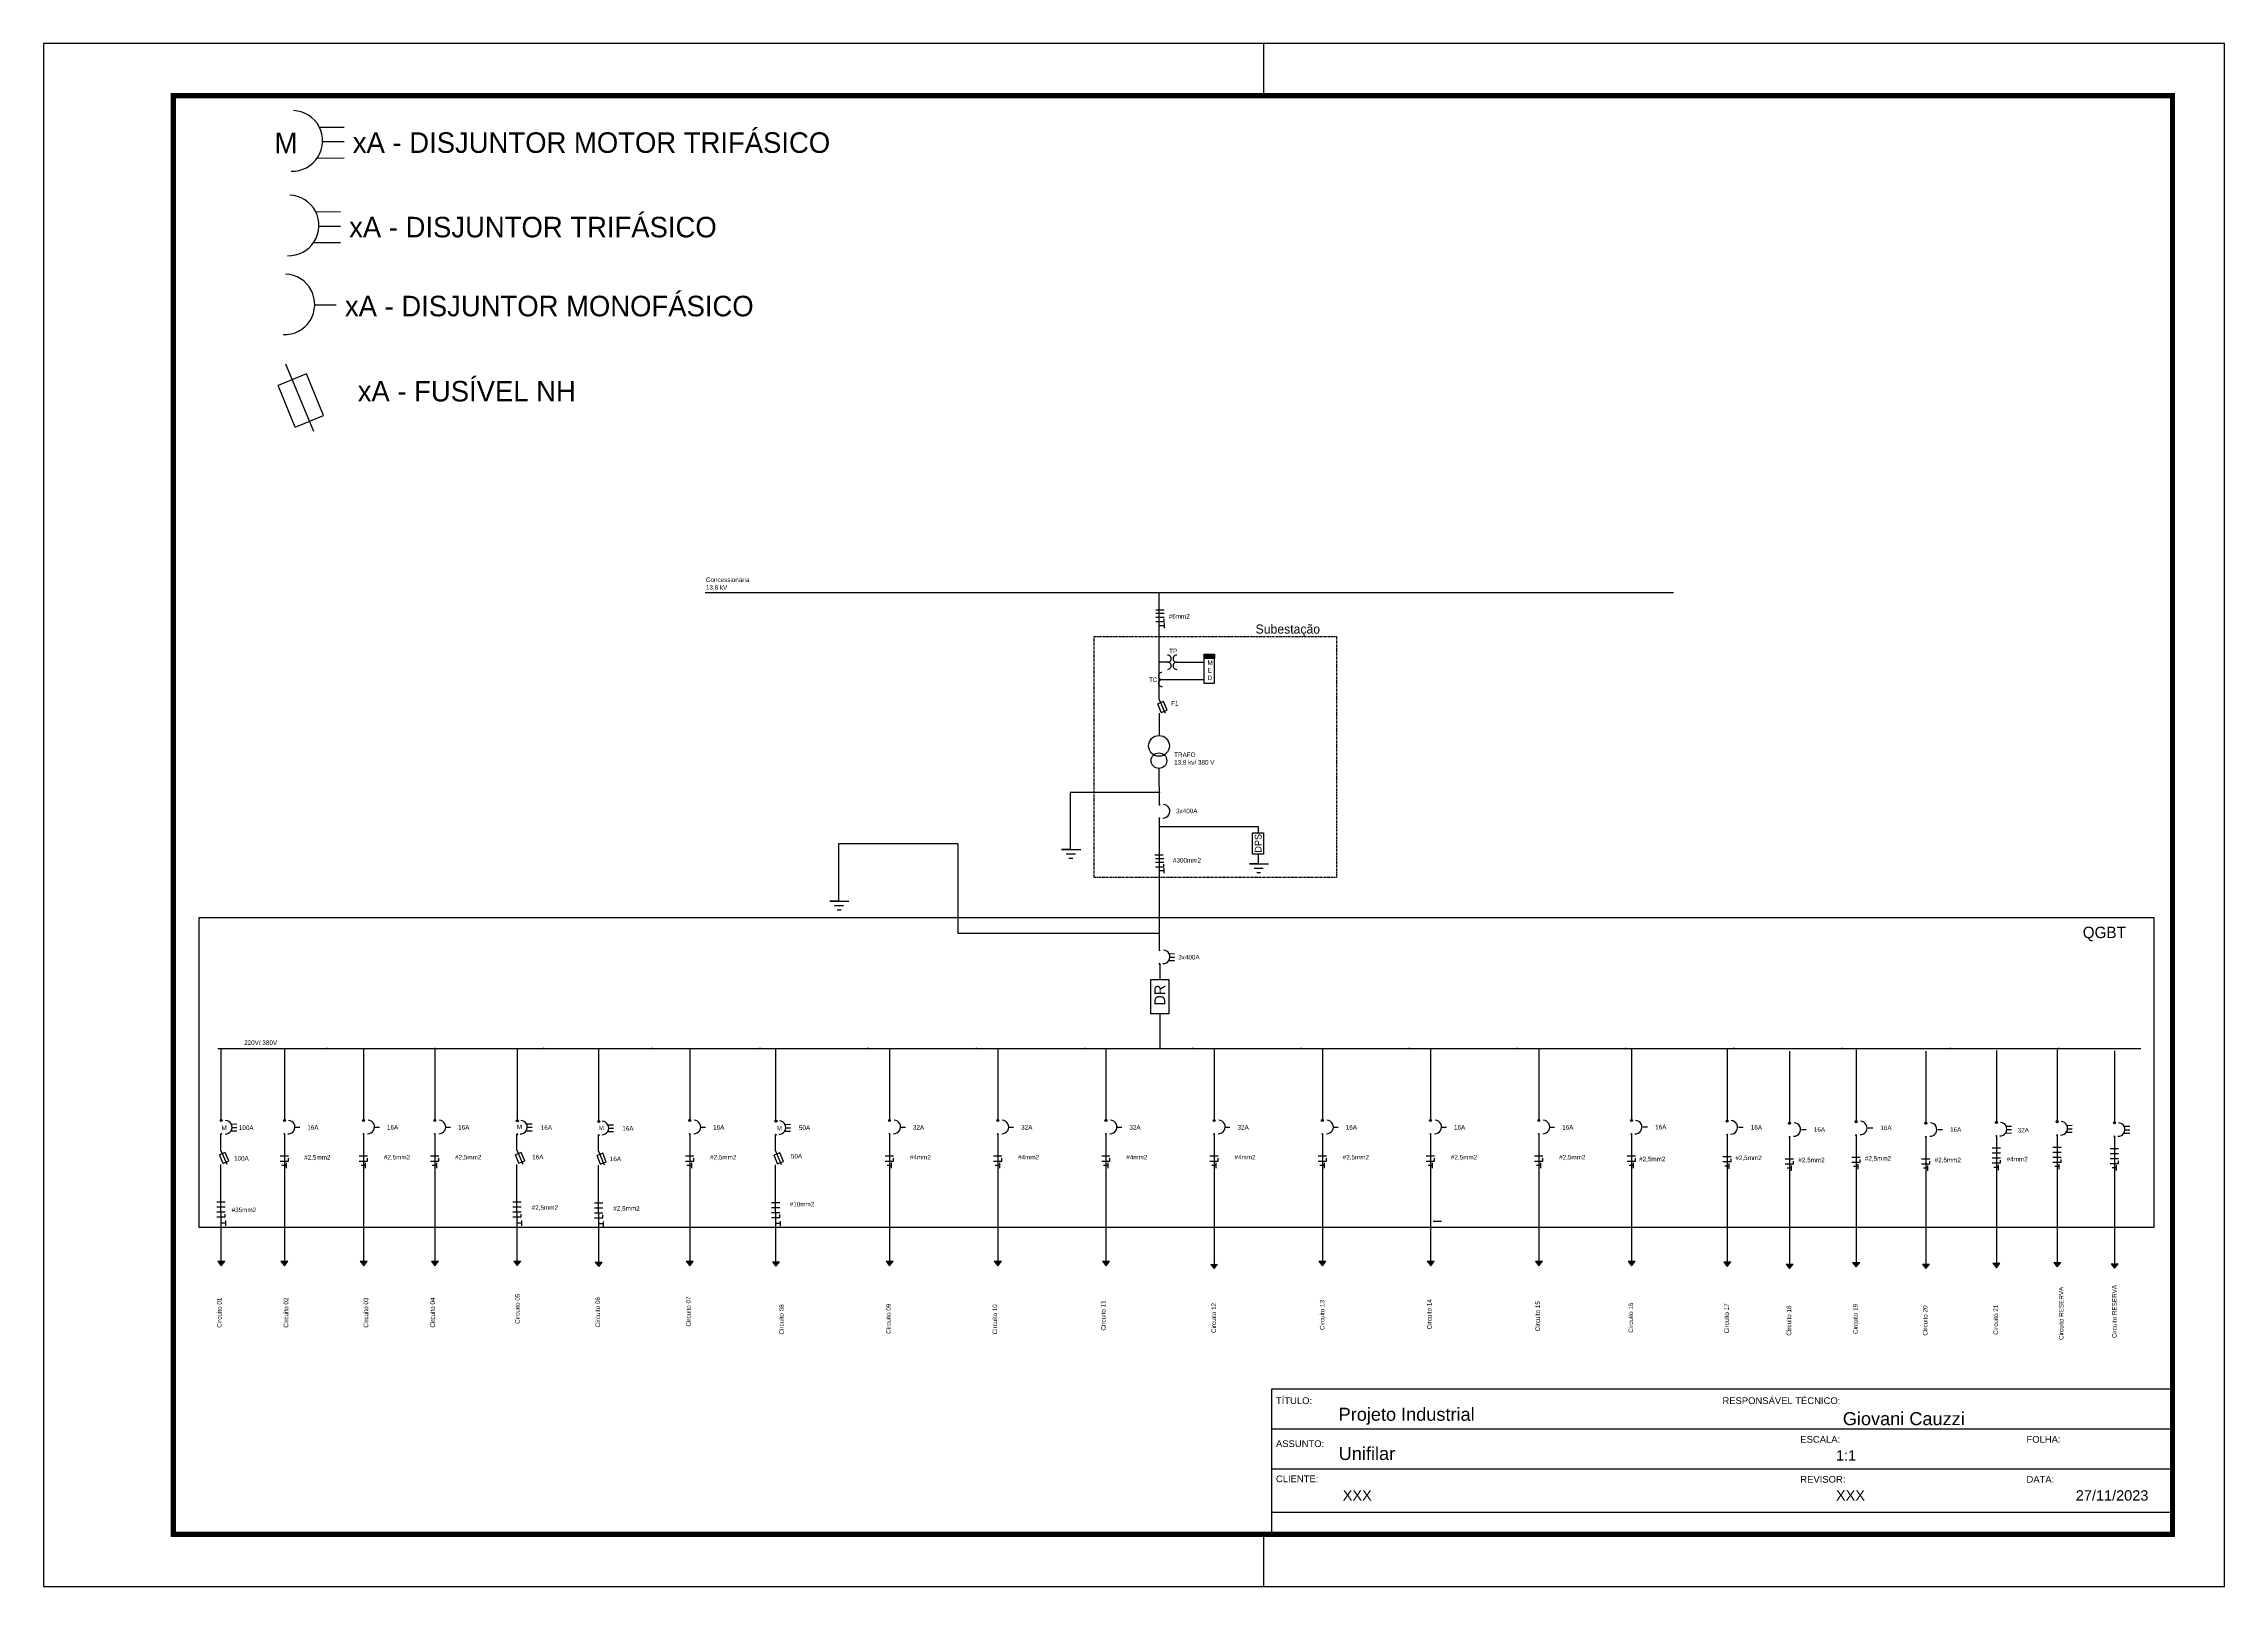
# Model space of a CAD drawing. Extents: x -4780 to 4154, y -1673 to 3208.
# Drawn here: x 635.5 to 1055.5, y -373.2 to -76.2 of the extents above; entities that cross this region are included whole.
import ezdxf

# ---------------------------------------------------------------- set-up
doc = ezdxf.new("R2010")
doc.units = 0
doc.header["$MEASUREMENT"] = 0
doc.linetypes.add('ACAD_ISO02W100', pattern=[15, 12, -3])
for name, color, linetype in [('ARQ-FOLHA', 7, 'Continuous'), ('eletrico', 3, 'Continuous'), ('ELÉTRICO', 3, 'Continuous')]:
    doc.layers.add(name, color=color, linetype=linetype)
doc.styles.add('ARIAL', font='txt', dxfattribs={"height": 0.35277})
doc.styles.add('PADRÃO', font='', dxfattribs={"height": 0.2})
doc.styles.get('PADRÃO').set_extended_font_data('AvantGarde Bk BT')

# ---------------------------------------------------------------- blocks, each defined once
blk = doc.blocks.new('FOLHA A3')
at = {"layer": 'ARQ-FOLHA'}
for p, q in [((420, 0), (0, 0)), ((0, 0), (0, -297)), ((235, -10), (235, 0)), ((420, -297), (420, 0)), ((235, -297), (235, -287)), ((0, -297), (420, -297))]:
    blk.add_line(p, q, dxfattribs=at)
at = {"layer": 'ARQ-FOLHA', "const_width": 1}
blk.add_lwpolyline([(410, -10), (25, -10), (25, -287), (410, -287), (410, -10)], dxfattribs=at)

msp = doc.modelspace()

# ---------------------------------------------------------------- hatches: boundary and pattern name
at = {"layer": 'ELÉTRICO', "ltscale": 0.015}
h = msp.add_hatch(color=256, dxfattribs=at)
h.set_gradient(color1=(255, 255, 255), tint=1)
h.paths.add_polyline_path([(850.562, -195.308, 1), (850.171, -195.308, 1)])
h = msp.add_hatch(color=256, dxfattribs=at)
h.set_gradient(color1=(51, 51, 51), color2=(51, 51, 51), tint=1)
h.paths.add_polyline_path([(858.99, -193.763), (858.99, -194.54), (860.992, -194.54), (860.992, -193.763)])
h = msp.add_hatch(color=256, dxfattribs=at)
h.set_gradient(color1=(255, 255, 255), tint=1)
h.paths.add_polyline_path([(850.587, -220.343, 1), (850.195, -220.343, 1)])
h = msp.add_hatch(color=256, dxfattribs=at)
h.set_gradient(color1=(255, 255, 255), tint=1)
h.paths.add_polyline_path([(850.616, -222.702, 1), (850.225, -222.702, 1)])
h = msp.add_hatch(color=256, dxfattribs=at)
h.set_gradient(color1=(255, 255, 255), tint=1)
h.paths.add_polyline_path([(850.607, -225.306, 1), (850.216, -225.306, 1)])
h = msp.add_hatch(color=256, dxfattribs=at)
h.set_gradient(color1=(255, 255, 255), tint=1)
h.paths.add_polyline_path([(850.618, -250.731, 1), (850.226, -250.731, 1)])
h = msp.add_hatch(color=256, dxfattribs=at)
h.set_gradient(color1=(255, 255, 255), tint=1)
h.paths.add_polyline_path([(850.609, -253.335, 1), (850.217, -253.335, 1)])
h = msp.add_hatch(color=256, dxfattribs=at)
h.set_gradient(color1=(255, 255, 255), tint=1)
h.paths.add_polyline_path([(690.31, -269.657, 1), (689.919, -269.657, 1)])
h = msp.add_hatch(color=256, dxfattribs=at)
h.set_gradient(color1=(255, 255, 255), tint=1)
h.paths.add_polyline_path([(711.15, -269.657, 1), (710.759, -269.657, 1)])
h = msp.add_hatch(color=256, dxfattribs=at)
h.set_gradient(color1=(255, 255, 255), tint=1)
h.paths.add_polyline_path([(731.99, -269.657, 1), (731.599, -269.657, 1)])
h = msp.add_hatch(color=256, dxfattribs=at)
h.set_gradient(color1=(255, 255, 255), tint=1)
h.paths.add_polyline_path([(752.831, -269.657, 1), (752.439, -269.657, 1)])
h = msp.add_hatch(color=256, dxfattribs=at)
h.set_gradient(color1=(255, 255, 255), tint=1)
h.paths.add_polyline_path([(773.671, -269.657, 1), (773.28, -269.657, 1)])
h = msp.add_hatch(color=256, dxfattribs=at)
h.set_gradient(color1=(255, 255, 255), tint=1)
h.paths.add_polyline_path([(794.511, -269.657, 1), (794.12, -269.657, 1)])
h = msp.add_hatch(color=256, dxfattribs=at)
h.set_gradient(color1=(255, 255, 255), tint=1)
h.paths.add_polyline_path([(815.352, -269.657, 1), (814.96, -269.657, 1)])
h = msp.add_hatch(color=256, dxfattribs=at)
h.set_gradient(color1=(255, 255, 255), tint=1)
h.paths.add_polyline_path([(836.192, -269.657, 1), (835.801, -269.657, 1)])
h = msp.add_hatch(color=256, dxfattribs=at)
h.set_gradient(color1=(255, 255, 255), tint=1)
h.paths.add_polyline_path([(857.032, -269.657, 1), (856.641, -269.657, 1)])
h = msp.add_hatch(color=256, dxfattribs=at)
h.set_gradient(color1=(255, 255, 255), tint=1)
h.paths.add_polyline_path([(877.873, -269.657, 1), (877.481, -269.657, 1)])
h = msp.add_hatch(color=256, dxfattribs=at)
h.set_gradient(color1=(255, 255, 255), tint=1)
h.paths.add_polyline_path([(898.713, -269.657, 1), (898.322, -269.657, 1)])
h = msp.add_hatch(color=256, dxfattribs=at)
h.set_gradient(color1=(255, 255, 255), tint=1)
h.paths.add_polyline_path([(919.553, -269.657, 1), (919.162, -269.657, 1)])
h = msp.add_hatch(color=256, dxfattribs=at)
h.set_gradient(color1=(255, 255, 255), tint=1)
h.paths.add_polyline_path([(940.393, -269.657, 1), (940.002, -269.657, 1)])
h = msp.add_hatch(color=256, dxfattribs=at)
h.set_gradient(color1=(255, 255, 255), tint=1)
h.paths.add_polyline_path([(961.234, -269.657, 1), (960.843, -269.657, 1)])
h = msp.add_hatch(color=256, dxfattribs=at)
h.set_gradient(color1=(255, 255, 255), tint=1)
h.paths.add_polyline_path([(982.074, -269.657, 1), (981.683, -269.657, 1)])
h = msp.add_hatch(color=256, dxfattribs=at)
h.set_gradient(color1=(255, 255, 255), tint=1)
h.paths.add_polyline_path([(1002.914, -269.657, 1), (1002.523, -269.657, 1)])
h = msp.add_hatch(color=256, dxfattribs=at)
h.set_gradient(color1=(255, 255, 255), tint=1)
h.paths.add_polyline_path([(1023.755, -269.657, 1), (1023.364, -269.657, 1)])
h = msp.add_hatch(color=256, dxfattribs=at)
h.set_gradient(color1=(255, 255, 255), tint=1)
h.paths.add_polyline_path([(669.915, -283.509, 1), (669.524, -283.509, 1)])
h = msp.add_hatch(color=256, dxfattribs=at)
h.set_gradient(color1=(255, 255, 255), tint=1)
h.paths.add_polyline_path([(682.088, -283.509, 1), (681.697, -283.509, 1)])
h = msp.add_hatch(color=256, dxfattribs=at)
h.set_gradient(color1=(255, 255, 255), tint=1)
h.paths.add_polyline_path([(697.333, -283.509, 1), (696.941, -283.509, 1)])
h = msp.add_hatch(color=256, dxfattribs=at)
h.set_gradient(color1=(255, 255, 255), tint=1)
h.paths.add_polyline_path([(711.042, -283.509, 1), (710.65, -283.509, 1)])
h = msp.add_hatch(color=256, dxfattribs=at)
h.set_gradient(color1=(255, 255, 255), tint=1)
h.paths.add_polyline_path([(726.949, -283.555, 1), (726.557, -283.555, 1)])
h = msp.add_hatch(color=256, dxfattribs=at)
h.set_gradient(color1=(255, 255, 255), tint=1)
h.paths.add_polyline_path([(742.649, -283.72, 1), (742.258, -283.72, 1)])
h = msp.add_hatch(color=256, dxfattribs=at)
h.set_gradient(color1=(255, 255, 255), tint=1)
h.paths.add_polyline_path([(760.144, -283.509, 1), (759.752, -283.509, 1)])
h = msp.add_hatch(color=256, dxfattribs=at)
h.set_gradient(color1=(255, 255, 255), tint=1)
h.paths.add_polyline_path([(776.754, -283.652, 1), (776.362, -283.652, 1)])
h = msp.add_hatch(color=256, dxfattribs=at)
h.set_gradient(color1=(255, 255, 255), tint=1)
h.paths.add_polyline_path([(798.629, -283.509, 1), (798.238, -283.509, 1)])
h = msp.add_hatch(color=256, dxfattribs=at)
h.set_gradient(color1=(255, 255, 255), tint=1)
h.paths.add_polyline_path([(819.47, -283.509, 1), (819.078, -283.509, 1)])
h = msp.add_hatch(color=256, dxfattribs=at)
h.set_gradient(color1=(255, 255, 255), tint=1)
h.paths.add_polyline_path([(840.31, -283.509, 1), (839.919, -283.509, 1)])
h = msp.add_hatch(color=256, dxfattribs=at)
h.set_gradient(color1=(255, 255, 255), tint=1)
h.paths.add_polyline_path([(861.15, -283.509, 1), (860.759, -283.509, 1)])
h = msp.add_hatch(color=256, dxfattribs=at)
h.set_gradient(color1=(255, 255, 255), tint=1)
h.paths.add_polyline_path([(881.991, -283.509, 1), (881.599, -283.509, 1)])
h = msp.add_hatch(color=256, dxfattribs=at)
h.set_gradient(color1=(255, 255, 255), tint=1)
h.paths.add_polyline_path([(902.831, -283.509, 1), (902.44, -283.509, 1)])
h = msp.add_hatch(color=256, dxfattribs=at)
h.set_gradient(color1=(255, 255, 255), tint=1)
h.paths.add_polyline_path([(923.671, -283.509, 1), (923.28, -283.509, 1)])
h = msp.add_hatch(color=256, dxfattribs=at)
h.set_gradient(color1=(255, 255, 255), tint=1)
h.paths.add_polyline_path([(941.511, -283.509, 1), (941.12, -283.509, 1)])
h = msp.add_hatch(color=256, dxfattribs=at)
h.set_gradient(color1=(255, 255, 255), tint=1)
h.paths.add_polyline_path([(959.954, -283.635, 1), (959.563, -283.635, 1)])
h = msp.add_hatch(color=256, dxfattribs=at)
h.set_gradient(color1=(255, 255, 255), tint=1)
h.paths.add_polyline_path([(971.969, -284.049, 1), (971.577, -284.049, 1)])
h = msp.add_hatch(color=256, dxfattribs=at)
h.set_gradient(color1=(255, 255, 255), tint=1)
h.paths.add_polyline_path([(984.776, -283.737, 1), (984.385, -283.737, 1)])
h = msp.add_hatch(color=256, dxfattribs=at)
h.set_gradient(color1=(255, 255, 255), tint=1)
h.paths.add_polyline_path([(998.208, -284.049, 1), (997.817, -284.049, 1)])
h = msp.add_hatch(color=256, dxfattribs=at)
h.set_gradient(color1=(255, 255, 255), tint=1)
h.paths.add_polyline_path([(1011.796, -283.893, 1), (1011.405, -283.893, 1)])
h = msp.add_hatch(color=256, dxfattribs=at)
h.set_gradient(color1=(255, 255, 255), tint=1)
h.paths.add_polyline_path([(1023.51, -283.737, 1), (1023.119, -283.737, 1)])
h = msp.add_hatch(color=256, dxfattribs=at)
h.set_gradient(color1=(255, 255, 255), tint=1)
h.paths.add_polyline_path([(1034.548, -283.977, 1), (1034.157, -283.977, 1)])
h = msp.add_hatch(color=256, dxfattribs=at)
h.set_gradient(color1=(255, 255, 255), tint=1)
h.paths.add_polyline_path([(669.906, -286.113, 1), (669.515, -286.113, 1)])
h = msp.add_hatch(color=256, dxfattribs=at)
h.set_gradient(color1=(255, 255, 255), tint=1)
h.paths.add_polyline_path([(682.079, -286.113, 1), (681.688, -286.113, 1)])
h = msp.add_hatch(color=256, dxfattribs=at)
h.set_gradient(color1=(255, 255, 255), tint=1)
h.paths.add_polyline_path([(697.324, -286.113, 1), (696.932, -286.113, 1)])
h = msp.add_hatch(color=256, dxfattribs=at)
h.set_gradient(color1=(255, 255, 255), tint=1)
h.paths.add_polyline_path([(711.033, -286.113, 1), (710.641, -286.113, 1)])
h = msp.add_hatch(color=256, dxfattribs=at)
h.set_gradient(color1=(255, 255, 255), tint=1)
h.paths.add_polyline_path([(726.94, -286.159, 1), (726.548, -286.159, 1)])
h = msp.add_hatch(color=256, dxfattribs=at)
h.set_gradient(color1=(255, 255, 255), tint=1)
h.paths.add_polyline_path([(742.64, -286.324, 1), (742.249, -286.324, 1)])
h = msp.add_hatch(color=256, dxfattribs=at)
h.set_gradient(color1=(255, 255, 255), tint=1)
h.paths.add_polyline_path([(760.135, -286.113, 1), (759.743, -286.113, 1)])
h = msp.add_hatch(color=256, dxfattribs=at)
h.set_gradient(color1=(255, 255, 255), tint=1)
h.paths.add_polyline_path([(776.745, -286.256, 1), (776.353, -286.256, 1)])
h = msp.add_hatch(color=256, dxfattribs=at)
h.set_gradient(color1=(255, 255, 255), tint=1)
h.paths.add_polyline_path([(798.62, -286.113, 1), (798.229, -286.113, 1)])
h = msp.add_hatch(color=256, dxfattribs=at)
h.set_gradient(color1=(255, 255, 255), tint=1)
h.paths.add_polyline_path([(819.461, -286.113, 1), (819.069, -286.113, 1)])
h = msp.add_hatch(color=256, dxfattribs=at)
h.set_gradient(color1=(255, 255, 255), tint=1)
h.paths.add_polyline_path([(840.301, -286.113, 1), (839.91, -286.113, 1)])
h = msp.add_hatch(color=256, dxfattribs=at)
h.set_gradient(color1=(255, 255, 255), tint=1)
h.paths.add_polyline_path([(861.141, -286.113, 1), (860.75, -286.113, 1)])
h = msp.add_hatch(color=256, dxfattribs=at)
h.set_gradient(color1=(255, 255, 255), tint=1)
h.paths.add_polyline_path([(881.982, -286.113, 1), (881.59, -286.113, 1)])
h = msp.add_hatch(color=256, dxfattribs=at)
h.set_gradient(color1=(255, 255, 255), tint=1)
h.paths.add_polyline_path([(902.822, -286.113, 1), (902.431, -286.113, 1)])
h = msp.add_hatch(color=256, dxfattribs=at)
h.set_gradient(color1=(255, 255, 255), tint=1)
h.paths.add_polyline_path([(923.662, -286.113, 1), (923.271, -286.113, 1)])
h = msp.add_hatch(color=256, dxfattribs=at)
h.set_gradient(color1=(255, 255, 255), tint=1)
h.paths.add_polyline_path([(941.502, -286.113, 1), (941.111, -286.113, 1)])
h = msp.add_hatch(color=256, dxfattribs=at)
h.set_gradient(color1=(255, 255, 255), tint=1)
h.paths.add_polyline_path([(959.945, -286.239, 1), (959.554, -286.239, 1)])
h = msp.add_hatch(color=256, dxfattribs=at)
h.set_gradient(color1=(255, 255, 255), tint=1)
h.paths.add_polyline_path([(971.96, -286.653, 1), (971.568, -286.653, 1)])
h = msp.add_hatch(color=256, dxfattribs=at)
h.set_gradient(color1=(255, 255, 255), tint=1)
h.paths.add_polyline_path([(984.767, -286.341, 1), (984.376, -286.341, 1)])
h = msp.add_hatch(color=256, dxfattribs=at)
h.set_gradient(color1=(255, 255, 255), tint=1)
h.paths.add_polyline_path([(998.199, -286.653, 1), (997.808, -286.653, 1)])
h = msp.add_hatch(color=256, dxfattribs=at)
h.set_gradient(color1=(255, 255, 255), tint=1)
h.paths.add_polyline_path([(1011.787, -286.497, 1), (1011.396, -286.497, 1)])
h = msp.add_hatch(color=256, dxfattribs=at)
h.set_gradient(color1=(255, 255, 255), tint=1)
h.paths.add_polyline_path([(1023.501, -286.341, 1), (1023.11, -286.341, 1)])
h = msp.add_hatch(color=256, dxfattribs=at)
h.set_gradient(color1=(255, 255, 255), tint=1)
h.paths.add_polyline_path([(1034.539, -286.581, 1), (1034.148, -286.581, 1)])
h = msp.add_hatch(color=256, dxfattribs=at)
h.set_gradient(color1=(192, 192, 192), color2=(192, 192, 192), tint=1)
h.paths.add_polyline_path([(669.06, -310.613), (669.737, -311.467), (670.415, -310.613), (669.737, -310.613)])
h = msp.add_hatch(color=256, dxfattribs=at)
h.set_gradient(color1=(192, 192, 192), color2=(192, 192, 192), tint=1)
h.paths.add_polyline_path([(681.205, -310.613), (681.883, -311.467), (682.56, -310.613), (681.883, -310.613)])
h = msp.add_hatch(color=256, dxfattribs=at)
h.set_gradient(color1=(192, 192, 192), color2=(192, 192, 192), tint=1)
h.paths.add_polyline_path([(696.478, -310.613), (697.155, -311.467), (697.833, -310.613), (697.155, -310.613)])
h = msp.add_hatch(color=256, dxfattribs=at)
h.set_gradient(color1=(192, 192, 192), color2=(192, 192, 192), tint=1)
h.paths.add_polyline_path([(710.187, -310.613), (710.864, -311.467), (711.542, -310.613), (710.864, -310.613)])
h = msp.add_hatch(color=256, dxfattribs=at)
h.set_gradient(color1=(192, 192, 192), color2=(192, 192, 192), tint=1)
h.paths.add_polyline_path([(726.064, -310.596), (726.741, -311.451), (727.419, -310.596), (726.741, -310.596)])
h = msp.add_hatch(color=256, dxfattribs=at)
h.set_gradient(color1=(192, 192, 192), color2=(192, 192, 192), tint=1)
h.paths.add_polyline_path([(741.764, -310.761), (742.442, -311.615), (743.119, -310.761), (742.442, -310.761)])
h = msp.add_hatch(color=256, dxfattribs=at)
h.set_gradient(color1=(192, 192, 192), color2=(192, 192, 192), tint=1)
h.paths.add_polyline_path([(759.289, -310.613), (759.966, -311.467), (760.644, -310.613), (759.966, -310.613)])
h = msp.add_hatch(color=256, dxfattribs=at)
h.set_gradient(color1=(192, 192, 192), color2=(192, 192, 192), tint=1)
h.paths.add_polyline_path([(775.869, -310.693), (776.546, -311.547), (777.224, -310.693), (776.546, -310.693)])
h = msp.add_hatch(color=256, dxfattribs=at)
h.set_gradient(color1=(192, 192, 192), color2=(192, 192, 192), tint=1)
h.paths.add_polyline_path([(797.775, -310.613), (798.452, -311.467), (799.13, -310.613), (798.452, -310.613)])
h = msp.add_hatch(color=256, dxfattribs=at)
h.set_gradient(color1=(192, 192, 192), color2=(192, 192, 192), tint=1)
h.paths.add_polyline_path([(818.615, -310.613), (819.292, -311.467), (819.97, -310.613), (819.292, -310.613)])
h = msp.add_hatch(color=256, dxfattribs=at)
h.set_gradient(color1=(192, 192, 192), color2=(192, 192, 192), tint=1)
h.paths.add_polyline_path([(839.455, -310.613), (840.133, -311.467), (840.81, -310.613), (840.133, -310.613)])
h = msp.add_hatch(color=256, dxfattribs=at)
h.set_gradient(color1=(192, 192, 192), color2=(192, 192, 192), tint=1)
h.paths.add_polyline_path([(881.136, -310.613), (881.813, -311.467), (882.491, -310.613), (881.813, -310.613)])
h = msp.add_hatch(color=256, dxfattribs=at)
h.set_gradient(color1=(192, 192, 192), color2=(192, 192, 192), tint=1)
h.paths.add_polyline_path([(901.976, -310.613), (902.654, -311.467), (903.331, -310.613), (902.654, -310.613)])
h = msp.add_hatch(color=256, dxfattribs=at)
h.set_gradient(color1=(192, 192, 192), color2=(192, 192, 192), tint=1)
h.paths.add_polyline_path([(922.816, -310.613), (923.494, -311.467), (924.171, -310.613), (923.494, -310.613)])
h = msp.add_hatch(color=256, dxfattribs=at)
h.set_gradient(color1=(192, 192, 192), color2=(192, 192, 192), tint=1)
h.paths.add_polyline_path([(940.657, -310.613), (941.334, -311.467), (942.012, -310.613), (941.334, -310.613)])
h = msp.add_hatch(color=256, dxfattribs=at)
h.set_gradient(color1=(192, 192, 192), color2=(192, 192, 192), tint=1)
h.paths.add_polyline_path([(959.099, -310.738), (959.777, -311.593), (960.454, -310.738), (959.777, -310.738)])
h = msp.add_hatch(color=256, dxfattribs=at)
h.set_gradient(color1=(192, 192, 192), color2=(192, 192, 192), tint=1)
h.paths.add_polyline_path([(860.271, -311.164), (860.948, -312.019), (861.626, -311.164), (860.948, -311.164)])
h = msp.add_hatch(color=256, dxfattribs=at)
h.set_gradient(color1=(192, 192, 192), color2=(192, 192, 192), tint=1)
h.paths.add_polyline_path([(971.114, -311.153), (971.791, -312.008), (972.469, -311.153), (971.791, -311.153)])
h = msp.add_hatch(color=256, dxfattribs=at)
h.set_gradient(color1=(192, 192, 192), color2=(192, 192, 192), tint=1)
h.paths.add_polyline_path([(983.921, -310.841), (984.599, -311.696), (985.276, -310.841), (984.599, -310.841)])
h = msp.add_hatch(color=256, dxfattribs=at)
h.set_gradient(color1=(192, 192, 192), color2=(192, 192, 192), tint=1)
h.paths.add_polyline_path([(997.353, -311.153), (998.031, -312.008), (998.708, -311.153), (998.031, -311.153)])
h = msp.add_hatch(color=256, dxfattribs=at)
h.set_gradient(color1=(192, 192, 192), color2=(192, 192, 192), tint=1)
h.paths.add_polyline_path([(1010.941, -310.997), (1011.619, -311.852), (1012.296, -310.997), (1011.619, -310.997)])
h = msp.add_hatch(color=256, dxfattribs=at)
h.set_gradient(color1=(192, 192, 192), color2=(192, 192, 192), tint=1)
h.paths.add_polyline_path([(1022.655, -310.841), (1023.333, -311.696), (1024.01, -310.841), (1023.333, -310.841)])
h = msp.add_hatch(color=256, dxfattribs=at)
h.set_gradient(color1=(192, 192, 192), color2=(192, 192, 192), tint=1)
h.paths.add_polyline_path([(1033.693, -311.081), (1034.371, -311.936), (1035.048, -311.081), (1034.371, -311.081)])

# ---------------------------------------------------------------- linework, layer by layer
at = {"layer": 'eletrico', "ltscale": 0.015}
for p, q in [((850.574, -226.937), (869.431, -226.937)), ((869.431, -226.937), (869.431, -228.103)), ((833.275, -231.349), (831.576, -231.349)), ((831.576, -231.349), (835.259, -231.349)), ((832.46, -232.176), (834.227, -232.176)), ((832.986, -233.035), (833.733, -233.035)), ((869.442, -234.112), (867.743, -234.112)), ((867.743, -234.112), (871.426, -234.112)), ((868.627, -234.939), (870.394, -234.939)), ((869.442, -232.293), (869.442, -234.112)), ((869.153, -235.798), (869.9, -235.798)), ((788.63, -241.269), (786.931, -241.269)), ((786.931, -241.269), (790.614, -241.269)), ((787.815, -242.097), (789.582, -242.097)), ((788.341, -242.956), (789.088, -242.956))]:
    msp.add_line(p, q, dxfattribs=at)
for points in [[(868.321, -228.103), (870.478, -228.103), (870.478, -232.234), (868.321, -232.234)], [(848.737, -256.337), (852.194, -256.337), (852.194, -262.958), (848.737, -262.958)]]:
    msp.add_lwpolyline(points, close=True, dxfattribs=at)
at = {"layer": 'ELÉTRICO', "ltscale": 0.015}
for p, q in [((693.409, -92.311), (688.772, -92.347)), ((689.319, -95.043), (693.409, -95.043)), ((693.409, -98.248), (688.183, -98.29)), ((692.702, -108.58), (688.064, -108.617)), ((688.611, -111.313), (692.702, -111.313)), ((692.702, -114.518), (687.475, -114.559)), ((687.799, -126.508), (691.889, -126.508)), ((682.101, -137.854), (687.476, -150.825)), ((686.119, -139.777), (680.704, -141.991)), ((683.986, -150.018), (680.704, -141.991)), ((689.401, -147.804), (686.119, -139.777)), ((683.986, -150.018), (689.401, -147.804)), ((762.934, -181.878), (949.445, -181.878)), ((850.386, -202.461), (850.386, -181.878)), ((849.715, -186.594), (851.312, -186.594)), ((849.715, -187.45), (851.312, -187.45)), ((849.717, -185.186), (851.314, -185.186)), ((849.727, -185.851), (851.323, -185.851)), ((850.48, -188.2), (851.303, -188.2)), ((851.303, -187.701), (851.303, -188.699)), ((851.312, -187.449), (851.312, -186.927)), ((851.991, -195.286), (850.386, -195.286)), ((853.755, -195.28), (858.99, -195.28)), ((858.99, -193.763), (860.992, -193.763)), ((858.99, -193.763), (858.99, -199.296)), ((860.992, -194.54), (858.99, -194.54)), ((860.992, -193.763), (860.992, -194.54)), ((860.992, -199.296), (860.992, -194.54)), ((850.917, -198.63), (858.99, -198.63)), ((858.99, -199.296), (860.992, -199.296)), ((851.21, -202.855), (850.099, -203.309)), ((850.772, -204.956), (850.099, -203.309)), ((850.345, -205.121), (850.344, -209.393)), ((850.386, -202.461), (851.488, -205.121)), ((850.772, -204.956), (851.883, -204.502)), ((851.883, -204.502), (851.21, -202.855)), ((850.401, -222.73), (850.336, -215.738)), ((833.253, -220.354), (833.253, -231.349)), ((850.386, -220.354), (833.253, -220.354)), ((850.401, -250.652), (850.401, -225.275)), ((788.608, -230.275), (788.608, -241.27)), ((849.547, -232.392), (851.144, -232.392)), ((849.641, -233.8), (851.238, -233.8)), ((849.641, -234.656), (851.238, -234.656)), ((849.653, -233.057), (851.249, -233.057)), ((851.229, -234.907), (851.229, -235.905)), ((851.238, -234.655), (851.238, -234.133)), ((850.406, -235.406), (851.229, -235.406)), ((850.399, -247.515), (833.266, -247.515)), ((853.343, -251.449), (852.312, -251.457)), ((853.343, -252.769), (852.181, -252.778)), ((852.433, -252.057), (853.343, -252.057)), ((669.05, -269.628), (1039.4, -269.628)), ((681.893, -269.649), (681.893, -283.509)), ((697.137, -269.649), (697.137, -283.509)), ((710.846, -269.649), (710.846, -283.509)), ((759.948, -269.649), (759.948, -283.509)), ((798.434, -269.649), (798.434, -283.509)), ((819.274, -269.649), (819.274, -283.509)), ((840.114, -269.649), (840.114, -283.509)), ((860.955, -269.649), (860.955, -283.509)), ((881.795, -269.649), (881.795, -283.509)), ((902.635, -269.649), (902.635, -283.509)), ((923.476, -269.649), (923.476, -283.509)), ((941.316, -269.649), (941.316, -283.509)), ((959.758, -269.775), (959.758, -283.635)), ((971.773, -270.19), (971.773, -284.049)), ((984.58, -269.877), (984.58, -283.737)), ((998.012, -270.19), (998.012, -284.049)), ((1011.6, -270.033), (1011.6, -283.893)), ((1023.314, -269.877), (1023.314, -283.737)), ((1034.352, -270.117), (1034.352, -283.977)), ((672.749, -285.559), (671.587, -285.569)), ((672.749, -284.239), (671.718, -284.248)), ((671.84, -284.847), (672.749, -284.847)), ((683.921, -284.81), (684.83, -284.81)), ((699.273, -284.785), (700.183, -284.785)), ((712.982, -284.785), (713.892, -284.785)), ((729.578, -285.533), (728.416, -285.542)), ((729.578, -284.213), (728.547, -284.221)), ((728.669, -284.82), (729.578, -284.82)), ((745.279, -284.377), (744.248, -284.385)), ((744.37, -284.985), (745.279, -284.985)), ((762.084, -284.785), (762.994, -284.785)), ((779.383, -284.309), (778.352, -284.317)), ((778.474, -284.917), (779.383, -284.917)), ((800.57, -284.785), (801.479, -284.785)), ((821.41, -284.785), (822.32, -284.785)), ((842.251, -284.785), (843.16, -284.785)), ((863.091, -284.785), (864, -284.785)), ((883.931, -284.785), (884.841, -284.785)), ((904.772, -284.785), (905.681, -284.785)), ((925.612, -284.785), (926.521, -284.785)), ((943.514, -284.745), (944.423, -284.745)), ((961.946, -284.796), (962.855, -284.796)), ((974.079, -285.211), (974.988, -285.211)), ((986.886, -284.899), (987.796, -284.899)), ((1000.318, -285.211), (1001.228, -285.211)), ((1014.487, -284.656), (1013.456, -284.664)), ((1013.577, -285.263), (1014.487, -285.263)), ((1026.2, -284.5), (1025.169, -284.508)), ((1025.291, -285.107), (1026.2, -285.107)), ((1037.285, -284.678), (1036.254, -284.686)), ((1036.376, -285.285), (1037.285, -285.285)), ((670.502, -289.658), (669.391, -290.112)), ((669.678, -289.263), (670.78, -291.924)), ((671.175, -291.304), (670.502, -289.658)), ((681.893, -286.169), (681.893, -310.617)), ((697.137, -286.169), (697.137, -310.617)), ((710.846, -286.169), (710.846, -310.617)), ((727.506, -289.641), (726.395, -290.095)), ((726.681, -289.247), (727.784, -291.907)), ((728.179, -291.288), (727.506, -289.641)), ((742.382, -289.411), (743.485, -292.072)), ((745.279, -285.697), (744.117, -285.706)), ((759.948, -286.169), (759.948, -310.617)), ((777.311, -289.737), (776.2, -290.192)), ((776.486, -289.343), (777.589, -292.004)), ((777.984, -291.384), (777.311, -289.737)), ((779.383, -285.629), (778.221, -285.638)), ((798.434, -286.169), (798.434, -310.617)), ((819.274, -286.169), (819.274, -310.617)), ((840.114, -286.169), (840.114, -310.617)), ((860.955, -286.169), (860.955, -311.141)), ((881.795, -286.169), (881.795, -310.617)), ((902.635, -286.169), (902.635, -310.617)), ((923.476, -286.169), (923.476, -310.617)), ((941.316, -286.169), (941.316, -310.617)), ((959.758, -286.295), (959.758, -310.742)), ((971.773, -286.709), (971.773, -311.157)), ((984.58, -286.397), (984.58, -310.845)), ((998.012, -286.709), (998.012, -311.157)), ((1010.779, -288.802), (1012.375, -288.802)), ((1010.779, -289.765), (1012.375, -289.765)), ((1011.6, -286.553), (1011.6, -311.001)), ((1014.487, -285.976), (1013.325, -285.985)), ((1022.492, -288.646), (1024.089, -288.646)), ((1022.492, -289.609), (1024.089, -289.609)), ((1023.314, -286.397), (1023.314, -310.845)), ((1026.2, -285.82), (1025.039, -285.829)), ((1033.53, -288.885), (1035.127, -288.885)), ((1034.352, -286.637), (1034.352, -311.085)), ((1037.285, -285.998), (1036.123, -286.007)), ((670.064, -291.758), (669.391, -290.112)), ((670.064, -291.758), (671.175, -291.304)), ((681.071, -290.344), (682.667, -290.344)), ((681.071, -291.307), (682.667, -291.307)), ((682.224, -292.162), (681.425, -292.162)), ((682.224, -291.663), (682.224, -292.661)), ((682.667, -291.307), (682.667, -290.784)), ((696.315, -290.344), (697.912, -290.344)), ((696.315, -291.307), (697.912, -291.307)), ((697.468, -292.162), (696.67, -292.162)), ((697.468, -291.663), (697.468, -292.661)), ((697.912, -291.307), (697.912, -290.784)), ((710.024, -290.344), (711.62, -290.344)), ((710.024, -291.307), (711.62, -291.307)), ((711.177, -292.162), (710.379, -292.162)), ((711.177, -291.663), (711.177, -292.661)), ((711.62, -291.307), (711.62, -290.784)), ((727.068, -291.742), (726.395, -290.095)), ((727.068, -291.742), (728.179, -291.288)), ((743.206, -289.806), (742.096, -290.26)), ((742.769, -291.906), (742.096, -290.26)), ((742.769, -291.906), (743.88, -291.452)), ((743.88, -291.452), (743.206, -289.806)), ((759.126, -290.344), (760.722, -290.344)), ((759.126, -291.307), (760.722, -291.307)), ((760.222, -292.205), (759.424, -292.205)), ((760.279, -291.663), (760.279, -292.661)), ((760.722, -291.307), (760.722, -290.784)), ((776.873, -291.838), (776.2, -290.192)), ((776.873, -291.838), (777.984, -291.384)), ((797.612, -290.344), (799.208, -290.344)), ((797.612, -291.307), (799.208, -291.307)), ((798.765, -292.162), (797.966, -292.162)), ((798.765, -291.663), (798.765, -292.661)), ((799.208, -291.307), (799.208, -290.784)), ((818.452, -290.344), (820.048, -290.344)), ((818.452, -291.307), (820.048, -291.307)), ((819.605, -292.162), (818.807, -292.162)), ((819.605, -291.663), (819.605, -292.661)), ((820.048, -291.307), (820.048, -290.784)), ((839.292, -290.344), (840.889, -290.344)), ((839.292, -291.307), (840.889, -291.307)), ((840.445, -292.162), (839.647, -292.162)), ((840.445, -291.663), (840.445, -292.661)), ((840.889, -291.307), (840.889, -290.784)), ((860.133, -290.344), (861.729, -290.344)), ((860.133, -291.307), (861.729, -291.307)), ((861.286, -292.162), (860.487, -292.162)), ((861.286, -291.663), (861.286, -292.661)), ((861.729, -291.307), (861.729, -290.784)), ((880.973, -290.344), (882.569, -290.344)), ((880.973, -291.307), (882.569, -291.307)), ((882.126, -292.162), (881.328, -292.162)), ((882.126, -291.663), (882.126, -292.661)), ((882.569, -291.307), (882.569, -290.784)), ((901.813, -290.344), (903.41, -290.344)), ((901.813, -291.307), (903.41, -291.307)), ((902.966, -292.162), (902.168, -292.162)), ((902.966, -291.663), (902.966, -292.661)), ((903.41, -291.307), (903.41, -290.784)), ((922.654, -290.344), (924.25, -290.344)), ((922.654, -291.307), (924.25, -291.307)), ((923.807, -292.162), (923.008, -292.162)), ((923.807, -291.663), (923.807, -292.661)), ((924.25, -291.307), (924.25, -290.784)), ((940.494, -290.344), (942.09, -290.344)), ((940.494, -291.307), (942.09, -291.307)), ((941.647, -292.162), (940.849, -292.162)), ((941.647, -291.663), (941.647, -292.661)), ((942.09, -291.307), (942.09, -290.784)), ((958.936, -290.469), (960.533, -290.469)), ((958.936, -291.432), (960.533, -291.432)), ((960.089, -292.288), (959.291, -292.288)), ((960.089, -291.789), (960.089, -292.787)), ((960.533, -291.432), (960.533, -290.91)), ((970.951, -290.884), (972.548, -290.884)), ((970.951, -291.847), (972.548, -291.847)), ((972.104, -292.703), (971.306, -292.703)), ((972.104, -292.204), (972.104, -293.201)), ((972.548, -291.847), (972.548, -291.324)), ((983.758, -290.572), (985.355, -290.572)), ((983.758, -291.535), (985.355, -291.535)), ((984.911, -292.39), (984.113, -292.39)), ((984.911, -291.892), (984.911, -292.889)), ((985.355, -291.535), (985.355, -291.012)), ((997.19, -290.884), (998.787, -290.884)), ((997.19, -291.847), (998.787, -291.847)), ((998.343, -292.703), (997.545, -292.703)), ((998.343, -292.204), (998.343, -293.201)), ((998.787, -291.847), (998.787, -291.324)), ((1010.779, -290.728), (1012.375, -290.728)), ((1010.779, -291.691), (1012.375, -291.691)), ((1011.932, -292.547), (1011.133, -292.547)), ((1011.932, -292.048), (1011.932, -293.045)), ((1012.375, -291.691), (1012.375, -291.168)), ((1022.492, -290.572), (1024.089, -290.572)), ((1022.492, -291.535), (1024.089, -291.535)), ((1023.645, -292.39), (1022.847, -292.39)), ((1023.645, -291.892), (1023.645, -292.889)), ((1024.089, -291.535), (1024.089, -291.012)), ((1033.53, -289.849), (1035.127, -289.849)), ((1033.53, -290.812), (1035.127, -290.812)), ((1033.53, -291.775), (1035.127, -291.775)), ((1034.683, -292.63), (1033.885, -292.63)), ((1034.683, -292.132), (1034.683, -293.129)), ((1035.127, -291.775), (1035.127, -291.252)), ((668.897, -299.188), (670.494, -299.188)), ((668.897, -300.151), (670.494, -300.151)), ((668.897, -301.114), (670.494, -301.114)), ((668.897, -302.077), (670.494, -302.077)), ((670.494, -302.077), (670.494, -301.554)), ((725.901, -299.171), (727.497, -299.171)), ((725.901, -300.134), (727.497, -300.134)), ((725.901, -301.098), (727.497, -301.098)), ((725.901, -302.061), (727.497, -302.061)), ((727.497, -302.061), (727.497, -301.538)), ((741.601, -299.336), (743.198, -299.336)), ((741.601, -300.299), (743.198, -300.299)), ((741.601, -301.262), (743.198, -301.262)), ((741.601, -302.225), (743.198, -302.225)), ((743.198, -302.225), (743.198, -301.702)), ((775.706, -299.267), (777.302, -299.267)), ((775.706, -300.231), (777.302, -300.231)), ((775.706, -301.194), (777.302, -301.194)), ((775.706, -302.157), (777.302, -302.157)), ((777.302, -302.157), (777.302, -301.634)), ((670.565, -303.279), (669.767, -303.279)), ((670.565, -302.781), (670.565, -303.778)), ((727.569, -303.263), (726.771, -303.263)), ((727.569, -302.764), (727.569, -303.762)), ((743.27, -303.427), (742.471, -303.427)), ((743.27, -302.928), (743.27, -303.926)), ((777.374, -303.359), (776.576, -303.359)), ((777.374, -302.86), (777.374, -303.858)), ((903.116, -302.877), (904.712, -302.877)), ((669.06, -310.613), (669.737, -310.613)), ((669.06, -310.613), (669.737, -311.467)), ((669.737, -310.613), (670.415, -310.613)), ((669.737, -311.467), (670.415, -310.613)), ((681.205, -310.613), (681.883, -310.613)), ((681.205, -310.613), (681.883, -311.467)), ((681.883, -310.613), (682.56, -310.613)), ((681.883, -311.467), (682.56, -310.613)), ((696.478, -310.613), (697.155, -310.613)), ((696.478, -310.613), (697.155, -311.467)), ((697.155, -310.613), (697.833, -310.613)), ((697.155, -311.467), (697.833, -310.613)), ((710.187, -310.613), (710.864, -310.613)), ((710.187, -310.613), (710.864, -311.467)), ((710.864, -310.613), (711.542, -310.613)), ((710.864, -311.467), (711.542, -310.613)), ((726.064, -310.596), (726.741, -310.596)), ((726.064, -310.596), (726.741, -311.451)), ((726.741, -310.596), (727.419, -310.596)), ((726.741, -311.451), (727.419, -310.596)), ((741.764, -310.761), (742.442, -310.761)), ((741.764, -310.761), (742.442, -311.615)), ((742.442, -310.761), (743.119, -310.761)), ((742.442, -311.615), (743.119, -310.761)), ((759.289, -310.613), (759.966, -310.613)), ((759.289, -310.613), (759.966, -311.467)), ((759.966, -310.613), (760.644, -310.613)), ((759.966, -311.467), (760.644, -310.613)), ((775.869, -310.693), (776.546, -310.693)), ((775.869, -310.693), (776.546, -311.547)), ((776.546, -310.693), (777.224, -310.693)), ((776.546, -311.547), (777.224, -310.693)), ((797.775, -310.613), (798.452, -310.613)), ((797.775, -310.613), (798.452, -311.467)), ((798.452, -310.613), (799.13, -310.613)), ((798.452, -311.467), (799.13, -310.613)), ((818.615, -310.613), (819.292, -310.613)), ((818.615, -310.613), (819.292, -311.467)), ((819.292, -310.613), (819.97, -310.613)), ((819.292, -311.467), (819.97, -310.613)), ((839.455, -310.613), (840.133, -310.613)), ((839.455, -310.613), (840.133, -311.467)), ((840.133, -310.613), (840.81, -310.613)), ((840.133, -311.467), (840.81, -310.613)), ((881.136, -310.613), (881.813, -310.613)), ((881.136, -310.613), (881.813, -311.467)), ((881.813, -310.613), (882.491, -310.613)), ((881.813, -311.467), (882.491, -310.613)), ((901.976, -310.613), (902.654, -310.613)), ((901.976, -310.613), (902.654, -311.467)), ((902.654, -310.613), (903.331, -310.613)), ((902.654, -311.467), (903.331, -310.613)), ((922.816, -310.613), (923.494, -310.613)), ((922.816, -310.613), (923.494, -311.467)), ((923.494, -310.613), (924.171, -310.613)), ((923.494, -311.467), (924.171, -310.613)), ((940.657, -310.613), (941.334, -310.613)), ((940.657, -310.613), (941.334, -311.467)), ((941.334, -310.613), (942.012, -310.613)), ((941.334, -311.467), (942.012, -310.613)), ((959.099, -310.738), (959.777, -310.738)), ((959.099, -310.738), (959.777, -311.593)), ((959.777, -310.738), (960.454, -310.738)), ((959.777, -311.593), (960.454, -310.738)), ((860.271, -311.164), (860.948, -312.019)), ((860.948, -312.019), (861.626, -311.164)), ((971.114, -311.153), (971.791, -311.153)), ((971.114, -311.153), (971.791, -312.008)), ((971.791, -311.153), (972.469, -311.153)), ((971.791, -312.008), (972.469, -311.153)), ((983.921, -310.841), (984.599, -310.841)), ((983.921, -310.841), (984.599, -311.696)), ((984.599, -310.841), (985.276, -310.841)), ((984.599, -311.696), (985.276, -310.841)), ((997.353, -311.153), (998.031, -311.153)), ((997.353, -311.153), (998.031, -312.008)), ((998.031, -311.153), (998.708, -311.153)), ((998.031, -312.008), (998.708, -311.153)), ((1010.941, -310.997), (1011.619, -310.997)), ((1010.941, -310.997), (1011.619, -311.852)), ((1011.619, -310.997), (1012.296, -310.997)), ((1011.619, -311.852), (1012.296, -310.997)), ((1022.655, -310.841), (1023.333, -310.841)), ((1022.655, -310.841), (1023.333, -311.696)), ((1023.333, -310.841), (1024.01, -310.841)), ((1023.333, -311.696), (1024.01, -310.841)), ((1033.693, -311.081), (1034.371, -311.081)), ((1033.693, -311.081), (1034.371, -311.936)), ((1034.371, -311.081), (1035.048, -311.081)), ((1034.371, -311.936), (1035.048, -311.081))]:
    msp.add_line(p, q, dxfattribs=at)
at = {"layer": 'ELÉTRICO', "linetype": 'ACAD_ISO02W100', "ltscale": 0.015}
for p, q in [((837.834, -190.321), (884.499, -190.321)), ((837.834, -236.738), (837.834, -190.321)), ((884.499, -190.321), (884.499, -236.738)), ((884.499, -236.738), (837.834, -236.738))]:
    msp.add_line(p, q, dxfattribs=at)
at = {"layer": 'ELÉTRICO'}
for p, q in [((811.656, -230.275), (788.608, -230.275)), ((811.656, -247.515), (811.656, -230.275)), ((833.266, -247.515), (811.656, -247.515)), ((850.467, -253.324), (850.467, -256.333)), ((850.5, -262.958), (850.5, -269.628)), ((669.719, -283.509), (669.719, -269.628)), ((726.753, -283.555), (726.753, -269.674)), ((742.454, -283.72), (742.454, -269.838)), ((776.558, -283.652), (776.558, -269.77)), ((669.678, -289.263), (669.678, -286.131)), ((726.681, -289.247), (726.681, -286.114)), ((742.382, -289.411), (742.382, -286.279)), ((776.486, -289.343), (776.486, -286.21)), ((669.737, -310.613), (669.647, -291.97)), ((726.741, -310.596), (726.65, -291.953)), ((742.442, -310.761), (742.351, -292.118)), ((776.546, -310.693), (776.455, -292.05)), ((1045.515, -335.243), (872.015, -335.205)), ((872.015, -335.205), (872.015, -363.197)), ((1045.537, -342.905), (872.015, -342.905)), ((1045.406, -350.605), (872.015, -350.605)), ((1045.515, -359.008), (872.015, -359.008))]:
    msp.add_line(p, q, dxfattribs=at)
msp.add_lwpolyline([(665.49, -244.42), (1041.904, -244.42), (1041.904, -304.079), (665.49, -304.079)], close=True, dxfattribs=at)
at = {"layer": 'ELÉTRICO', "ltscale": 0.015}
for centre, radius in [((850.322, -211.393), 2), ((850.322, -214.238), 1.5), ((669.719, -283.509), 0.196), ((681.893, -283.509), 0.196), ((697.137, -283.509), 0.196), ((710.846, -283.509), 0.196), ((726.753, -283.555), 0.196), ((742.454, -283.72), 0.196), ((759.948, -283.509), 0.196), ((776.558, -283.652), 0.196), ((798.434, -283.509), 0.196), ((819.274, -283.509), 0.196), ((840.114, -283.509), 0.196), ((860.955, -283.509), 0.196), ((881.795, -283.509), 0.196), ((902.635, -283.509), 0.196), ((923.476, -283.509), 0.196), ((941.316, -283.509), 0.196), ((959.758, -283.635), 0.196), ((971.773, -284.049), 0.196), ((984.58, -283.737), 0.196), ((998.012, -284.049), 0.196), ((1011.6, -283.893), 0.196), ((1023.314, -283.737), 0.196), ((1034.352, -283.977), 0.196)]:
    msp.add_circle(centre, radius, dxfattribs=at)
for centre, radius, start, end in [((683.417, -94.923), 5.835, 267.84968, 87.84968), ((682.709, -111.193), 5.835, 267.84968, 87.84968), ((681.897, -126.388), 5.835, 267.84968, 87.84968), ((850.893, -197.946), 0.684, 88.93639, 271.99851), ((852.001, -194.6), 0.687, 269.16948, 90.85534), ((852.014, -195.97), 0.684, 268.93639, 91.99851), ((853.731, -194.597), 0.684, 88.93639, 271.99851), ((853.745, -195.967), 0.687, 89.16948, 270.85534), ((850.907, -199.316), 0.687, 89.16948, 270.85534), ((851.136, -223.979), 1.297, 267.84968, 87.84968), ((851.137, -252.008), 1.297, 267.84968, 87.84968), ((670.528, -284.82), 1.297, 267.84968, 87.84968), ((682.608, -284.785), 1.297, 267.84968, 87.84968), ((697.96, -284.76), 1.297, 267.84968, 87.84968), ((711.669, -284.76), 1.297, 267.84968, 87.84968), ((727.357, -284.794), 1.297, 267.84968, 87.84968), ((743.058, -284.958), 1.297, 267.84968, 87.84968), ((760.771, -284.76), 1.297, 267.84968, 87.84968), ((777.162, -284.89), 1.297, 267.84968, 87.84968), ((799.257, -284.76), 1.297, 267.84968, 87.84968), ((820.097, -284.76), 1.297, 267.84968, 87.84968), ((840.937, -284.76), 1.297, 267.84968, 87.84968), ((861.778, -284.76), 1.297, 267.84968, 87.84968), ((882.618, -284.76), 1.297, 267.84968, 87.84968), ((903.458, -284.76), 1.297, 267.84968, 87.84968), ((924.299, -284.76), 1.297, 267.84968, 87.84968), ((942.031, -284.785), 1.297, 267.84968, 87.84968), ((960.463, -284.837), 1.297, 267.84968, 87.84968), ((972.596, -285.252), 1.297, 267.84968, 87.84968), ((985.403, -284.94), 1.297, 267.84968, 87.84968), ((998.835, -285.252), 1.297, 267.84968, 87.84968), ((1012.316, -285.17), 1.297, 267.84968, 87.84968), ((1024.03, -285.014), 1.297, 267.84968, 87.84968), ((1035.067, -285.254), 1.297, 267.84968, 87.84968)]:
    msp.add_arc(centre, radius, start, end, dxfattribs=at)

# ---------------------------------------------------------------- block references
at = {"layer": 'ELÉTRICO'}
msp.add_blockref('FOLHA A3', (635.515, -76.197), dxfattribs=at)

# ---------------------------------------------------------------- texts
at = {"layer": 'eletrico', "ltscale": 0.015, "attachment_point": 1, "rotation": 90, "style": 'PADRÃO'}
for s, width, gutter_width, insert, char_height in [('DPS', 3.5595, 43.603, (868.77, -231.942), 1.3081), ('DR', 5.7054, 69.889, (849.439, -261.403), 2.0967)]:
    msp.add_mtext_dynamic_manual_height_columns(s, width=width, gutter_width=gutter_width, heights=[0], dxfattribs=dict(at, insert=insert, char_height=char_height))
at = {"layer": 'ELÉTRICO', "style": 'ARIAL'}
for s, height, p in [('TÍTULO:', 1.3, (872.848, -338.105)), ('Projeto Industrial', 2.5, (884.925, -341.32)), ('RESPONSÁVEL TÉCNICO:', 1.3, (958.848, -338.105)), ('Giovani Cauzzi', 2.5, (982.026, -342.16)), ('ESCALA:', 1.3, (973.844, -345.534)), ('FOLHA:', 1.3, (1017.403, -345.534)), ('ASSUNTO:', 1.3, (872.865, -346.378)), ('Unifilar', 2.5, (884.942, -348.872)), ('1:1', 2, (980.711, -348.987)), ('CLIENTE:', 1.3, (872.848, -353.143)), ('REVISOR:', 1.3, (973.844, -353.234)), ('DATA:', 1.3, (1017.403, -353.234)), ('XXX', 2, (885.719, -356.687)), ('XXX', 2, (980.711, -356.687)), ('27/11/2023', 2, (1026.893, -356.687))]:
    msp.add_text(s, height=height, dxfattribs=at).set_placement(p)
at = {"layer": 'ELÉTRICO', "ltscale": 0.015, "attachment_point": 1, "style": 'PADRÃO'}
for s, width, gutter_width, heights, insert, char_height in [('xA - DISJUNTOR MOTOR TRIFÁSICO', 137.75575, 19.769, [0], (695.067, -93.271), 3.9537), ('M', 17.68931, 19.769, [0], (679.995, -93.337), 3.954), ('xA - DISJUNTOR TRIFÁSICO', 137.75575, 19.769, [0], (694.359, -109.54), 3.9537), ('xA - DISJUNTOR MONOFÁSICO', 137.75575, 19.769, [0], (693.547, -124.736), 3.9537), ('xA - FUSÍVEL NH', 137.75575, 19.769, [0], (696.008, -141.126), 3.9537), ('Concessionária\\P13,8 kV', 15.10385, 4.395, [0], (763.073, -178.972), 0.87893), ('#6mm2', 11.1584, 4.395, [4.08], (852.209, -185.992), 0.8789), ('Subestação', 24.32309, 4.395, [1.959], (868.938, -188.017), 1.7579), ('TP', 3.93243, 4.395, [0], (852.291, -192.682), 0.8789), ('M\\PE\\PD', 4.30417, 4.395, [0], (859.688, -194.927), 0.879), ('TC', 3.93243, 4.395, [0], (848.396, -198.223), 0.8789), ('F1', 3.93243, 4.395, [0], (852.669, -202.753), 0.8789), ('TRAFO\\P13,8 kv/ 380 V', 11.69456, 4.395, [3.162], (853.248, -212.657), 0.87893), ('3x400A', 3.88741, 4.395, [0], (853.622, -223.47), 0.8789), ('#300mm2', 11.1584, 4.395, [4.08], (853.029, -232.969), 0.8789), ('QGBT', 48.48857, 4.395, [2.341], (1028.231, -246.2), 2.1973), ('3x400A', 3.88741, 4.395, [0], (854.031, -251.633), 0.8789), ('220V/ 380V', 15.10385, 4.395, [0], (674.137, -268.094), 0.8789), ('M', 3.93243, 4.395, [0], (669.767, -284.467), 0.879), ('100A', 3.93243, 4.395, [0], (673.117, -284.453), 0.8789), ('16A', 3.93243, 4.395, [0], (686.295, -284.402), 0.8789), ('16A', 3.93243, 4.395, [0], (701.647, -284.377), 0.8789), ('16A', 3.93243, 4.395, [0], (715.356, -284.377), 0.8789), ('M', 3.93243, 4.395, [0], (726.659, -284.289), 0.879), ('16A', 3.93243, 4.395, [0], (731.263, -284.423), 0.8789), ('M', 3.93243, 4.395, [0], (742.42, -284.475), 0.879), ('16A', 3.93243, 4.395, [0], (746.964, -284.588), 0.8789), ('16A', 3.93243, 4.395, [0], (764.458, -284.377), 0.8789), ('M', 3.93243, 4.395, [0], (776.71, -284.547), 0.879), ('50A', 3.93243, 4.395, [0], (780.992, -284.453), 0.8789), ('32A', 3.93243, 4.395, [0], (802.944, -284.377), 0.8789), ('32A', 3.93243, 4.395, [0], (823.784, -284.377), 0.8789), ('32A', 3.93243, 4.395, [0], (844.624, -284.377), 0.8789), ('32A', 3.93243, 4.395, [0], (865.465, -284.377), 0.8789), ('16A', 3.93243, 4.395, [0], (886.305, -284.377), 0.8789), ('16A', 3.93243, 4.395, [0], (907.145, -284.377), 0.8789), ('16A', 3.93243, 4.395, [0], (927.986, -284.377), 0.8789), ('16A', 3.93243, 4.395, [0], (945.887, -284.336), 0.8789), ('16A', 3.93243, 4.395, [0], (964.32, -284.388), 0.8789), ('16A', 3.93243, 4.395, [0], (976.453, -284.803), 0.8789), ('16A', 3.93243, 4.395, [0], (989.26, -284.491), 0.8789), ('16A', 3.93243, 4.395, [0], (1002.692, -284.803), 0.8789), ('32A', 3.93243, 4.395, [0], (1015.706, -284.934), 0.8789), ('100A', 3.93243, 4.395, [0], (672.195, -290.37), 0.8789), ('#2,5mm2', 11.1584, 4.395, [4.08], (685.7, -290.16), 0.8789), ('#2,5mm2', 11.1584, 4.395, [4.08], (701.053, -290.135), 0.8789), ('#2,5mm2', 11.1584, 4.395, [4.08], (714.762, -290.135), 0.8789), ('16A', 3.93243, 4.395, [0], (729.608, -290.109), 0.8789), ('16A', 3.93243, 4.395, [0], (744.578, -290.455), 0.8789), ('#2,5mm2', 11.1584, 4.395, [4.08], (763.864, -290.135), 0.8789), ('50A', 3.93243, 4.395, [0], (779.429, -289.931), 0.8789), ('#4mm2', 11.1584, 4.395, [4.08], (802.349, -290.135), 0.8789), ('#4mm2', 11.1584, 4.395, [4.08], (823.19, -290.135), 0.8789), ('#4mm2', 11.1584, 4.395, [4.08], (844.03, -290.135), 0.8789), ('#4mm2', 11.1584, 4.395, [4.08], (864.87, -290.135), 0.8789), ('#2,5mm2', 11.1584, 4.395, [4.08], (885.711, -290.135), 0.8789), ('#2,5mm2', 11.1584, 4.395, [4.08], (906.551, -290.135), 0.8789), ('#2,5mm2', 11.1584, 4.395, [4.08], (927.391, -290.135), 0.8789), ('#2,5mm2', 11.1584, 4.395, [4.08], (942.792, -290.485), 0.8789), ('#2,5mm2', 11.1584, 4.395, [4.08], (961.343, -290.261), 0.8789), ('#2,5mm2', 11.1584, 4.395, [4.08], (973.476, -290.675), 0.8789), ('#2,5mm2', 11.1584, 4.395, [4.08], (986.283, -290.363), 0.8789), ('#2,5mm2', 11.1584, 4.395, [4.08], (999.715, -290.675), 0.8789), ('#4mm2', 3.93243, 4.395, [0], (1013.595, -290.503), 0.8789), ('#35mm2', 11.1584, 4.395, [4.08], (671.732, -300.277), 0.8789), ('#2,5mm2', 11.1584, 4.395, [4.08], (729.534, -299.818), 0.8789), ('#2,5mm2', 11.1584, 4.395, [4.08], (745.235, -299.982), 0.8789), ('#10mm2', 11.1584, 4.395, [4.08], (779.215, -299.175), 0.8789)]:
    msp.add_mtext_dynamic_manual_height_columns(s, width=width, gutter_width=gutter_width, heights=heights, dxfattribs=dict(at, insert=insert, char_height=char_height))
at = {"layer": 'ELÉTRICO', "ltscale": 0.015, "char_height": 0.87893, "attachment_point": 1, "rotation": 90, "style": 'PADRÃO'}
for s, insert in [('\\pxqc;Circuito 01', (668.909, -328.117)), ('\\pxqc;Circuito 02', (681.756, -328.109)), ('\\pxqc;Circuito 03', (697.154, -328.105)), ('\\pxqc;Circuito 04', (710.001, -328.097)), ('\\pxqc;Circuito 05', (726.332, -327.357)), ('\\pxqc;Circuito 06', (741.808, -328.006)), ('\\pxqc;Circuito 07', (759.271, -327.886)), ('\\pxqc;Circuito 08', (777.183, -329.409)), ('\\pxqc;Circuito 09', (797.792, -329.28)), ('\\pxqc;Circuito 10', (818.275, -329.389)), ('\\pxqc;Circuito 11', (839.18, -328.649)), ('\\pxqc;Circuito 12', (860.436, -329.123)), ('\\pxqc;Circuito 13', (881.314, -328.568)), ('\\pxqc;Circuito 14', (901.961, -328.404)), ('\\pxqc;Circuito 15', (922.817, -328.79)), ('\\pxqc;Circuito 16', (940.757, -329.081)), ('\\pxqc;Circuito 17', (959.2, -329.207)), ('\\pxqc;Circuito 19', (984.022, -329.309)), ('\\pxqc;Circuito 21', (1011.042, -329.465)), ('\\pxqc;Circuito RESERVA', (1023.649, -328.235)), ('\\pxqc;Circuito RESERVA', (1033.892, -327.898)), ('\\pxqc;Circuito 18', (971.214, -329.621)), ('\\pxqc;Circuito 20', (997.454, -329.621))]:
    msp.add_mtext_dynamic_manual_height_columns(s, width=15.20275, gutter_width=4.395, heights=[3.653], dxfattribs=dict(at, insert=insert))

doc.saveas('drawing.dxf')
